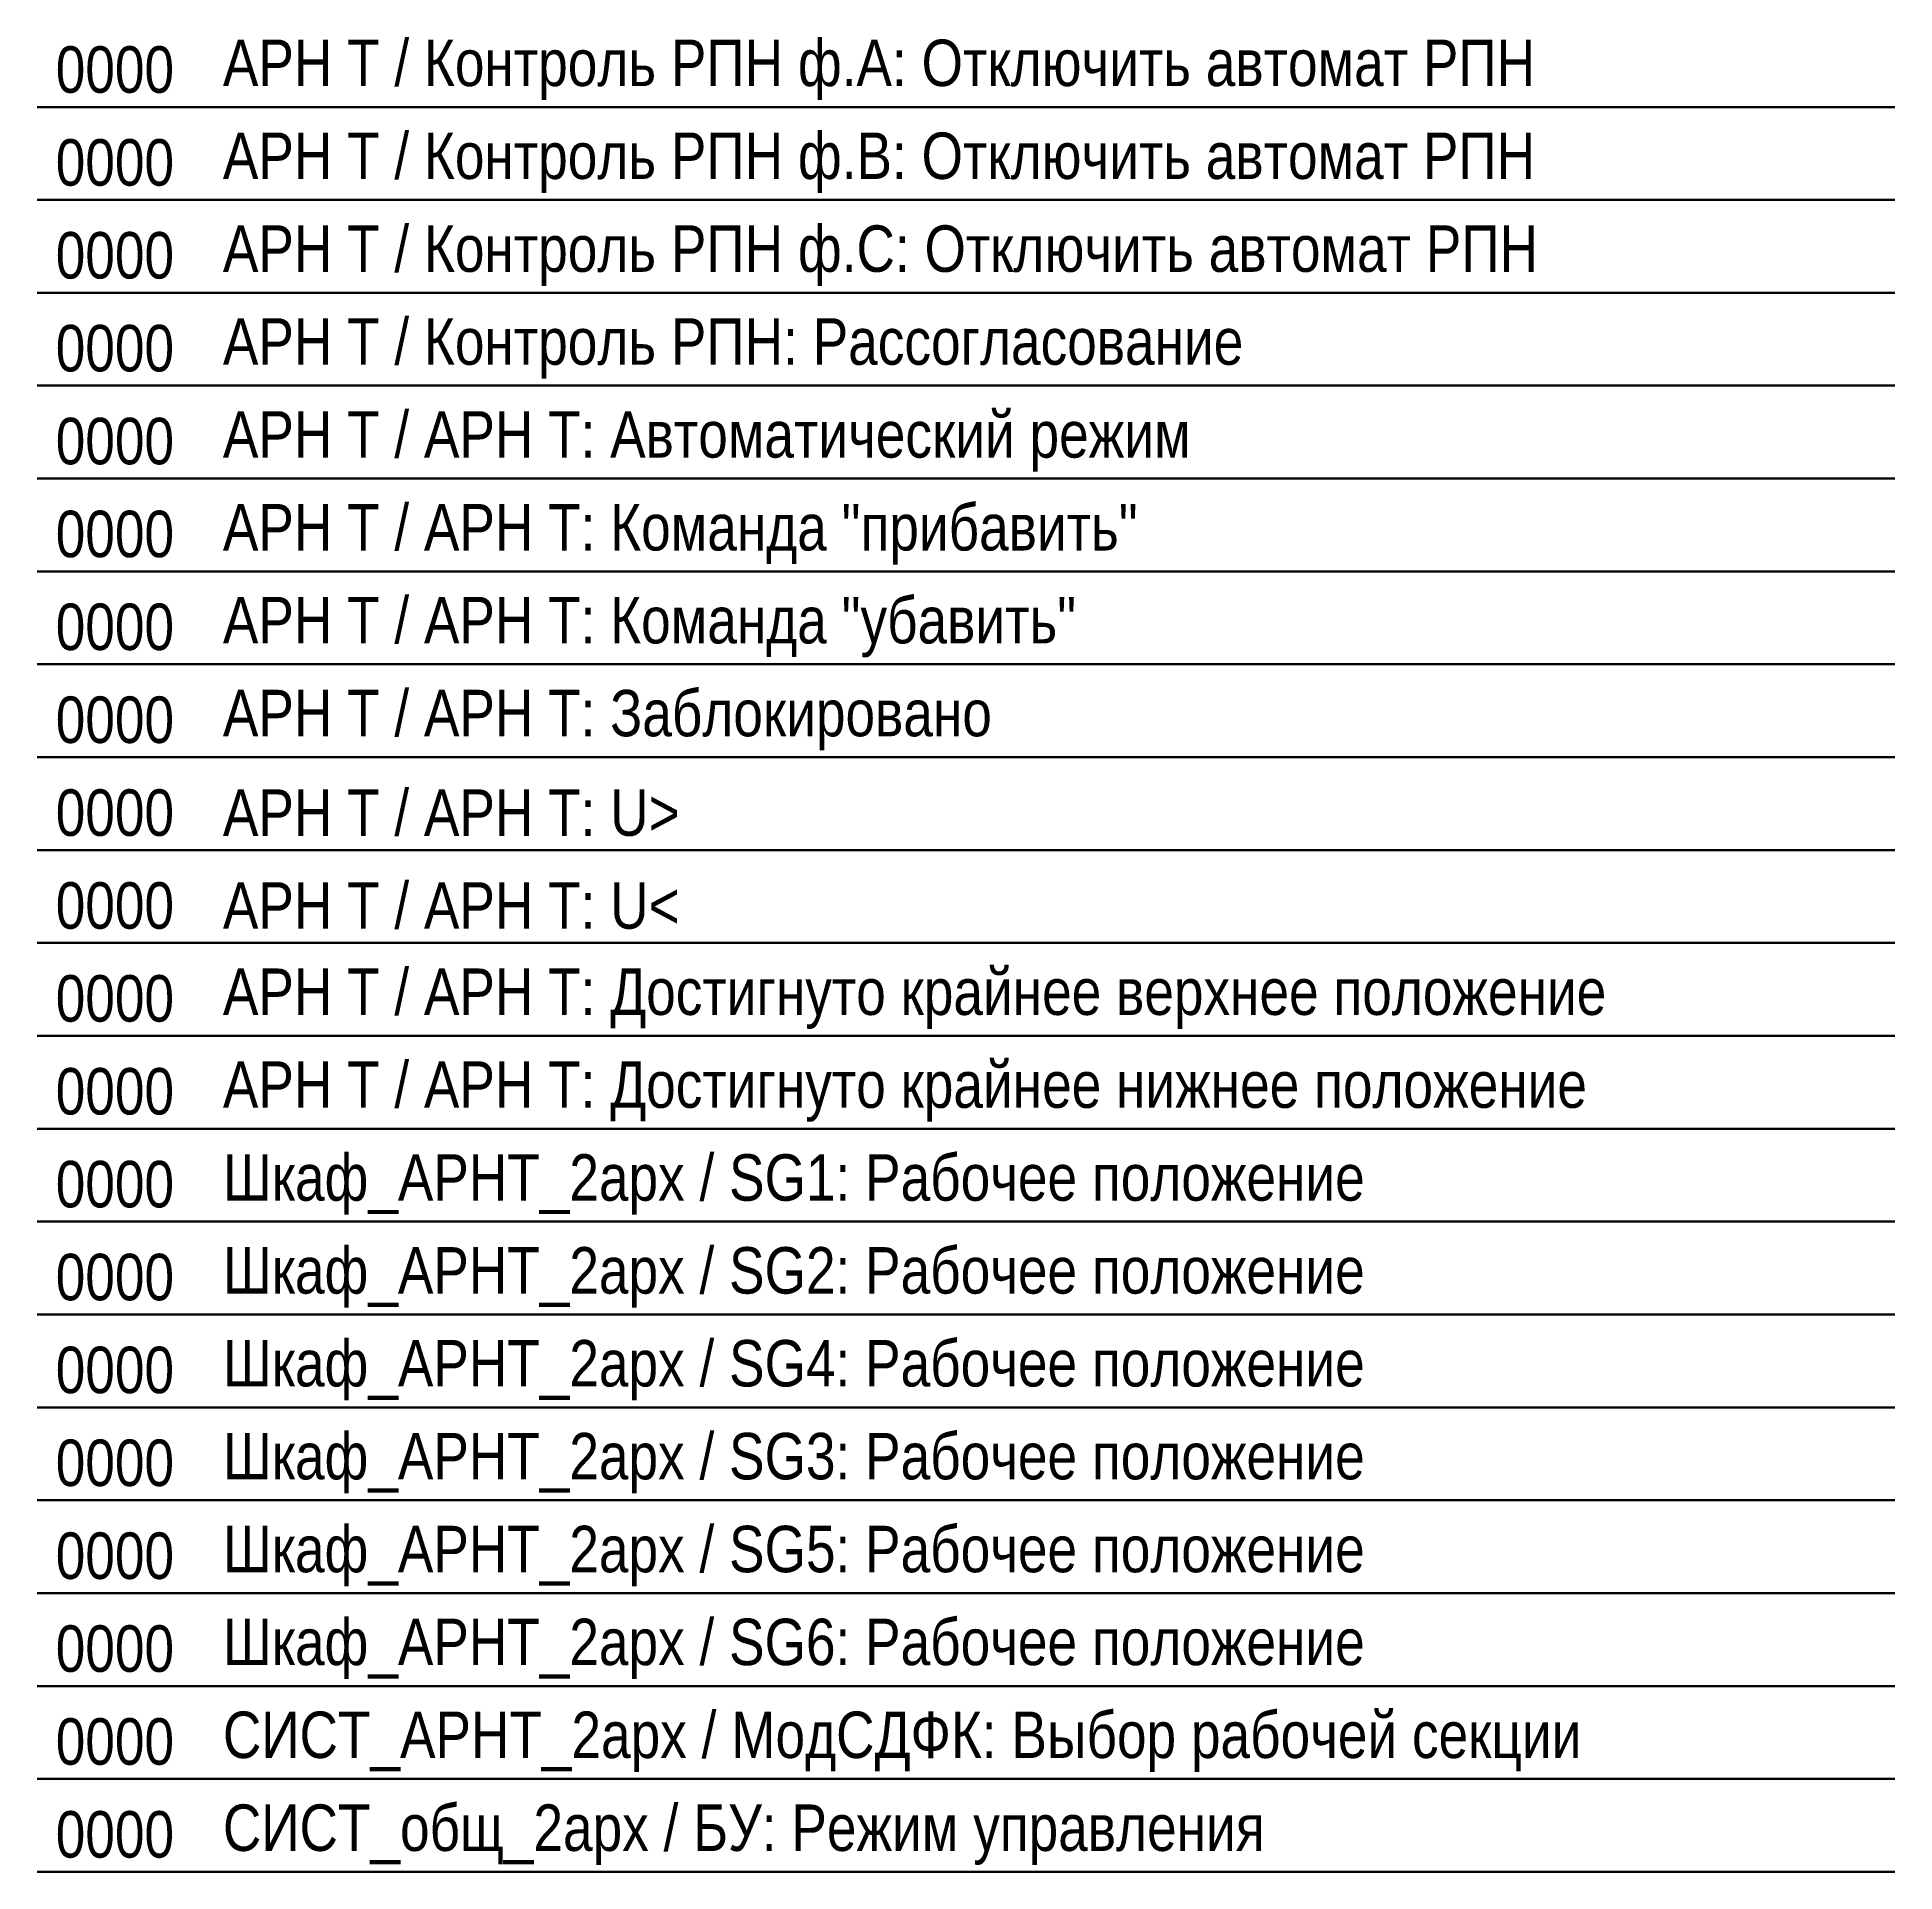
# Model space of a CAD drawing. Header units: millimetres. Extents: x -700 to 1485, y -575 to 9.
# Drawn here: x -700 to -600, y -95 to 3.8 of the extents above; entities that cross this region are included whole.
import ezdxf

# ---------------------------------------------------------------- set-up
doc = ezdxf.new("R2010")
doc.units = ezdxf.units.MM
for name, color, linetype, lineweight in [('Линии связи', 75, 'Continuous', 30), ('Сигналы внутр.', 13, 'Continuous', 30), ('Сигнатура', 153, 'Continuous', 30)]:
    doc.layers.add(name, color=color, linetype=linetype, lineweight=lineweight)
doc.styles.add('Narrow', font='ARIALN.TTF')

msp = doc.modelspace()

# ---------------------------------------------------------------- texts
at = {"layer": 'Сигналы внутр.', "char_height": 2.5, "width": 80, "attachment_point": 4, "style": 'Narrow'}
for s, insert in [('АРН Т / Контроль РПН ф.А: Отключить автомат РПН', (-690, 2)), ('АРН Т / Контроль РПН ф.В: Отключить автомат РПН', (-690, -3)), ('АРН Т / Контроль РПН ф.С: Отключить автомат РПН', (-690, -8)), ('АРН Т / Контроль РПН: Рассогласование', (-690, -13)), ('АРН Т / АРН Т: Автоматический режим', (-690, -18)), ('АРН Т / АРН Т: Команда "прибавить"', (-690, -23)), ('АРН Т / АРН Т: Команда "убавить"', (-690, -28)), ('АРН Т / АРН Т: Заблокировано', (-690, -33)), ('АРН Т / АРН Т: U>', (-690, -38)), ('АРН Т / АРН Т: U<', (-690, -43)), ('АРН Т / АРН Т: Достигнуто крайнее верхнее положение', (-690, -48)), ('АРН Т / АРН Т: Достигнуто крайнее нижнее положение', (-690, -53)), ('Шкаф_АРНТ_2арх / SG1: Рабочее положение', (-690, -58)), ('Шкаф_АРНТ_2арх / SG2: Рабочее положение', (-690, -63)), ('Шкаф_АРНТ_2арх / SG4: Рабочее положение', (-690, -68)), ('Шкаф_АРНТ_2арх / SG3: Рабочее положение', (-690, -73)), ('Шкаф_АРНТ_2арх / SG5: Рабочее положение', (-690, -78)), ('Шкаф_АРНТ_2арх / SG6: Рабочее положение', (-690, -83)), ('СИСТ_АРНТ_2арх / МодСДФК: Выбор рабочей секции', (-690, -88)), ('СИСТ_общ_2арх / БУ: Режим управления', (-690, -93))]:
    msp.add_mtext(s, dxfattribs=dict(at, insert=insert))
at = {"layer": 'Сигнатура', "char_height": 2.5, "width": 15, "attachment_point": 4, "style": 'Narrow'}
for insert in [(-699, 2), (-699, -3), (-699, -8), (-699, -13), (-699, -18), (-699, -23), (-699, -28), (-699, -33), (-699, -38), (-699, -43), (-699, -48), (-699, -53), (-699, -58), (-699, -63), (-699, -68), (-699, -73), (-699, -78), (-699, -83), (-699, -88), (-699, -93)]:
    msp.add_mtext('0000', dxfattribs=dict(at, insert=insert))

# ---------------------------------------------------------------- linework, layer by layer
at = {"layer": 'Линии связи'}
for p, q in [((-700, 0), (-600, 0)), ((-700, -5), (-600, -5)), ((-700, -10), (-600, -10)), ((-700, -15), (-600, -15)), ((-700, -20), (-600, -20)), ((-700, -25), (-600, -25)), ((-700, -30), (-600, -30)), ((-700, -35), (-600, -35)), ((-700, -40), (-600, -40)), ((-700, -45), (-600, -45)), ((-700, -50), (-600, -50)), ((-700, -55), (-600, -55)), ((-700, -60), (-600, -60)), ((-700, -65), (-600, -65)), ((-700, -70), (-600, -70)), ((-700, -75), (-600, -75)), ((-700, -80), (-600, -80)), ((-700, -85), (-600, -85)), ((-700, -90), (-600, -90)), ((-700, -95), (-600, -95))]:
    msp.add_line(p, q, dxfattribs=at)

msp.set_redraw_order([(e.dxf.handle, doc.entitydb.next_handle()) for e in msp.query("TEXT MTEXT ATTDEF DIMENSION ARC_DIMENSION")])  # texts and dimensions are drawn at this point

doc.saveas('drawing.dxf')
